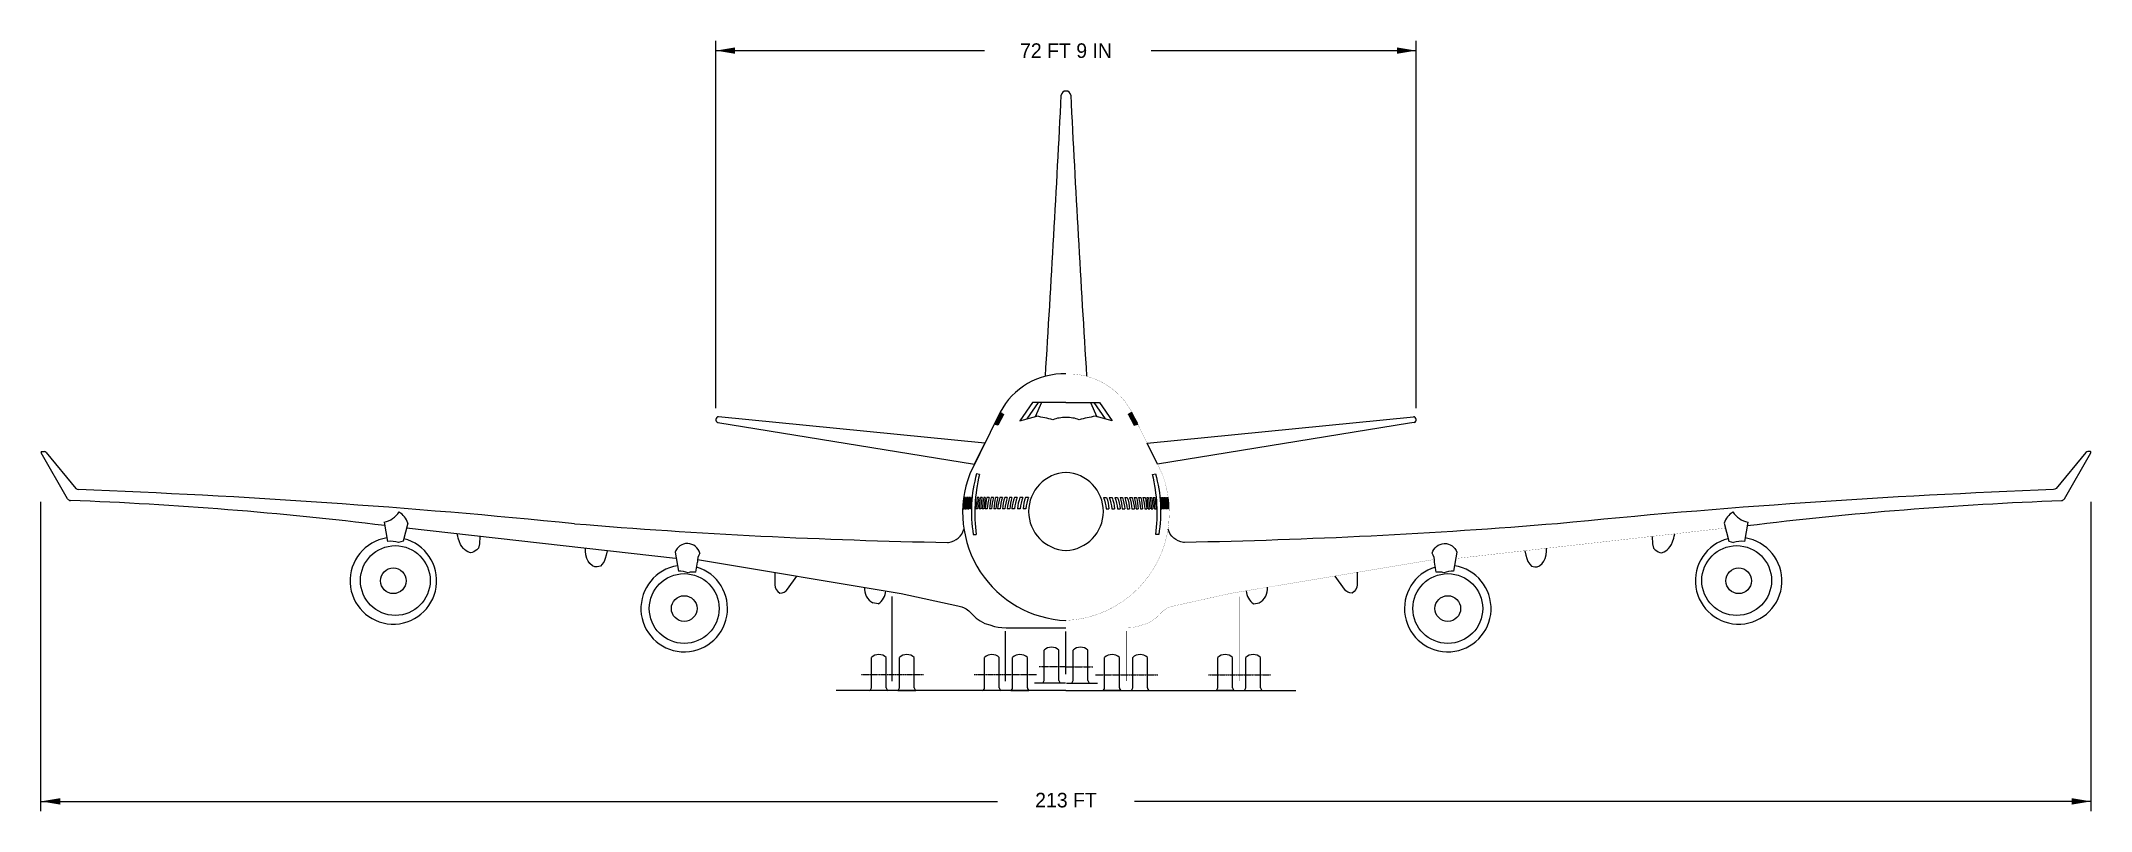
# Model space of a CAD drawing. Extents: x 573 to 6902, y 320 to 4267.
# Drawn here: x 573 to 3129, y 2047 to 3007 of the extents above; entities that cross this region are included whole.
import ezdxf
from ezdxf.enums import TextEntityAlignment as Align

# ---------------------------------------------------------------- set-up
doc = ezdxf.new("R2010")
doc.units = 0
doc.linetypes.add('CENTER', pattern=[2, 1.25, -0.25, 0.25, -0.25])
doc.layers.get('0').update_dxf_attribs({"linetype": 'CONTINUOUS'})

msp = doc.modelspace()

# ---------------------------------------------------------------- texts
at = {"linetype": 'CONTINUOUS'}
for s, p in [('72 FT 9 IN', (1850.991837, 2994.839925)), ('213 FT', (1850.991837, 2060.125135))]:
    msp.add_text(s, height=18.152738, dxfattribs=at).set_placement(p, align=Align.MIDDLE)

# ---------------------------------------------------------------- linework, layer by layer
for p, q in [((1414.491837, 2548.981787), (1414.491837, 3006.839925)), ((2287.491837, 2548.981787), (2287.491837, 3006.839925)), ((1809.204219, 2556.045736), (1793.441085, 2533.094944)), ((1816.250119, 2556.045736), (1802.193265, 2535.461689)), ((1850.991837, 2556.045736), (1809.204219, 2556.045736)), ((1820.599952, 2556.045736), (1812.699821, 2538.302847)), ((1416.759281, 2531.020734), (1736.958412, 2479.057933)), ((1749.889369, 2505.345907), (1417.827848, 2538.268793)), ((1768.85457, 2543.901188), (1731.09963, 2467.147328)), ((1761.707577, 2529.038671), (1768.850672, 2543.499439)), ((1769.506565, 2543.131537), (1761.849858, 2529.001162)), ((1769.813328, 2542.959469), (1762.199861, 2528.908892)), ((1769.199803, 2543.303606), (1762.268029, 2530.511089)), ((1770.120091, 2542.7874), (1762.549863, 2528.816622)), ((1770.426854, 2542.615332), (1762.899866, 2528.724352)), ((1770.733616, 2542.443263), (1763.249868, 2528.632083)), ((1771.040379, 2542.271195), (1763.599871, 2528.539813)), ((1771.347142, 2542.099126), (1763.949873, 2528.447543)), ((1771.653904, 2541.927058), (1764.299876, 2528.355273)), ((1771.960667, 2541.75499), (1764.649878, 2528.263003)), ((1772.26743, 2541.582921), (1764.999881, 2528.170733)), ((1772.574193, 2541.410853), (1765.349883, 2528.078463)), ((1772.880955, 2541.238784), (1765.699886, 2527.986193)), ((1773.187718, 2541.066716), (1766.049888, 2527.893924)), ((1773.187718, 2541.066716), (1766.049888, 2527.893924)), ((1768.850672, 2543.499439), (1773.187718, 2541.066716)), ((1769.506565, 2543.131537), (1769.199803, 2543.303606)), ((1770.120091, 2542.7874), (1769.813328, 2542.959469)), ((1770.733616, 2542.443263), (1770.426854, 2542.615332)), ((1771.347142, 2542.099126), (1771.040379, 2542.271195)), ((1771.960667, 2541.75499), (1771.653904, 2541.927058)), ((1772.574193, 2541.410853), (1772.26743, 2541.582921)), ((1772.574193, 2541.410853), (1772.574193, 2541.410853)), ((1773.187718, 2541.066716), (1772.880955, 2541.238784)), ((1793.441085, 2533.094944), (1814.555376, 2538.804622)), ((1952.094304, 2505.345907), (2284.155826, 2538.268793)), ((2285.185252, 2530.864203), (2279.126425, 2530.031138)), ((1736.958412, 2479.057933), (1749.889369, 2505.345907)), ((1761.849858, 2529.001162), (1761.577665, 2529.107613)), ((1766.049888, 2527.893924), (1761.707577, 2529.038671)), ((1762.549863, 2528.816622), (1762.199861, 2528.908892)), ((1763.249868, 2528.632083), (1762.899866, 2528.724352)), ((1763.949873, 2528.447543), (1763.599871, 2528.539813)), ((1764.649878, 2528.263003), (1764.299876, 2528.355273)), ((1765.349883, 2528.078463), (1764.999881, 2528.170733)), ((1766.049888, 2527.893924), (1765.699886, 2527.986193)), ((1965.025261, 2479.057933), (1952.094304, 2505.345907)), ((2279.126425, 2530.031138), (1965.025261, 2479.057933)), ((1742.941319, 2466.096893), (1739.498918, 2467.002358)), ((572.991837, 2046.532332), (572.991837, 2432.144914)), ((1724.892674, 2437.551711), (1723.892674, 2437.551711)), ((1726.892674, 2437.551711), (1725.892674, 2437.551711)), ((1728.892674, 2437.551711), (1727.892674, 2437.551711)), ((1730.892674, 2437.551711), (1729.892674, 2437.551711)), ((1732.892674, 2437.551711), (1731.892674, 2437.551711)), ((1742.414085, 2437.551711), (1740.414085, 2437.551711)), ((1746.414085, 2437.551711), (1744.414085, 2437.551711)), ((1750.414085, 2437.551711), (1748.414085, 2437.551711)), ((1755.114085, 2437.551711), (1752.414085, 2437.551711)), ((1760.514085, 2437.551711), (1757.814085, 2437.551711)), ((1765.914085, 2437.551711), (1763.214085, 2437.551711)), ((1771.614085, 2437.551711), (1768.614085, 2437.551711)), ((1777.614085, 2437.551711), (1774.614085, 2437.551711)), ((1783.614085, 2437.551711), (1780.614085, 2437.551711)), ((1790.114085, 2437.551711), (1786.614085, 2437.551711)), ((1797.114085, 2437.551711), (1793.614085, 2437.551711)), ((1804.114085, 2437.551711), (1800.614085, 2437.551711)), ((3128.991837, 2046.532332), (3128.991837, 2432.144914)), ((1000.815586, 2406.813521), (1005.064445, 2382.807208)), ((1030.434416, 2405.565451), (1024.384736, 2382.889232)), ((1723.030755, 2423.221517), (1724.030755, 2423.221517)), ((1725.030755, 2423.221517), (1726.030755, 2423.221517)), ((1727.030755, 2423.221517), (1728.030755, 2423.221517)), ((1729.030755, 2423.221517), (1730.030755, 2423.221517)), ((1732.030755, 2423.221517), (1731.030755, 2423.221517)), ((1740.643029, 2423.221517), (1738.643029, 2423.221517)), ((1744.643029, 2423.221517), (1742.643029, 2423.221517)), ((1748.643029, 2423.221517), (1746.643029, 2423.221517)), ((1752.857186, 2423.221517), (1750.157186, 2423.221517)), ((1758.257186, 2423.221517), (1755.557186, 2423.221517)), ((1763.657186, 2423.221517), (1760.957186, 2423.221517)), ((1768.781914, 2423.221517), (1765.781914, 2423.221517)), ((1774.781914, 2423.221517), (1771.781914, 2423.221517)), ((1780.781914, 2423.221517), (1777.781914, 2423.221517)), ((1786.986946, 2423.385333), (1783.486946, 2423.385333)), ((1793.986946, 2423.385333), (1790.486946, 2423.385333)), ((1800.986946, 2423.385333), (1797.486946, 2423.385333)), ((1024.384736, 2382.889232), (1018.582265, 2381.302955)), ((1364.167668, 2361.536348), (1028.784835, 2399.382272)), ((1092.514082, 2389.372724), (1091.845727, 2392.266232)), ((1093.146881, 2386.633144), (1092.514082, 2389.372724)), ((1094.7458, 2382.255404), (1093.146881, 2386.633144)), ((1096.134431, 2379.02781), (1094.7458, 2382.255404)), ((1097.898368, 2376.363168), (1096.134431, 2379.02781)), ((1119.853752, 2379.590762), (1118.502651, 2374.411599)), ((1120.246668, 2389.061357), (1119.853752, 2379.590762)), ((1376.446572, 2379.944192), (1376.619005, 2379.969018)), ((1735.396738, 2391.272373), (1738.919716, 2391.200598)), ((1099.624774, 2374.036297), (1097.898368, 2376.363168)), ((1101.140131, 2372.754502), (1099.624774, 2374.036297)), ((1102.964995, 2371.108944), (1101.140131, 2372.754502)), ((1105.029176, 2369.645267), (1102.964995, 2371.108944)), ((1108.367883, 2368.538967), (1105.029176, 2369.645267)), ((1110.462159, 2368.852405), (1108.367883, 2368.538967)), ((1112.720065, 2369.809173), (1110.462159, 2368.852405)), ((1114.495638, 2370.928913), (1112.720065, 2369.809173)), ((1116.432866, 2372.208991), (1114.495638, 2370.928913)), ((1118.502651, 2374.411599), (1116.432866, 2372.208991)), ((1251.81124, 2370.583521), (1251.841655, 2374.211659)), ((1252.411729, 2365.92978), (1251.81124, 2370.583521)), ((1253.721794, 2361.504818), (1252.411729, 2365.92978)), ((1255.317285, 2357.956305), (1253.721794, 2361.504818)), ((1257.238718, 2355.372456), (1255.317285, 2357.956305)), ((1260.446811, 2352.461349), (1257.238718, 2355.372456)), ((1263.520778, 2351.030303), (1260.446811, 2352.461349)), ((1270.463934, 2351.855967), (1266.397775, 2350.988027)), ((1272.690476, 2354.343297), (1270.463934, 2351.855967)), ((1275.117725, 2357.823264), (1272.690476, 2354.343297)), ((1276.421704, 2361.251028), (1275.117725, 2357.823264)), ((1277.72679, 2365.431684), (1276.421704, 2361.251028)), ((1278.896555, 2371.158677), (1277.72679, 2365.431684)), ((1363.546055, 2369.183609), (1367.797547, 2345.821284)), ((1389.365214, 2344.284125), (1391.336862, 2356.916144)), ((1391.502255, 2360.261629), (1645.569017, 2317.959899)), ((1266.397775, 2350.988027), (1263.520778, 2351.030303)), ((1487.896692, 2344.212101), (1487.994475, 2328.746993)), ((1503.750457, 2323.369599), (1515.556147, 2339.606844)), ((1616.857597, 2304.875293), (1610.100332, 2306.029912)), ((1634.391815, 2208.531692), (1634.391815, 2313.918609)), ((1645.569017, 2317.959899), (1716.184153, 2302.376281)), ((1716.184153, 2302.376281), (1721.009454, 2301.229559)), ((1721.009454, 2301.229559), (1724.22347, 2299.767424)), ((1724.22347, 2299.767424), (1726.311165, 2298.470893)), ((1726.311165, 2298.470893), (1729.682887, 2296.203116)), ((1729.682887, 2296.203116), (1734.173691, 2291.998769)), ((1734.173691, 2291.998769), (1738.983856, 2287.149117)), ((1738.983856, 2287.149117), (1743.799286, 2283.587441)), ((1743.799286, 2283.587441), (1749.904007, 2280.342495)), ((1749.904007, 2280.342495), (1755.853655, 2278.547178)), ((1755.853655, 2278.547178), (1761.803302, 2276.751862)), ((1761.803302, 2276.751862), (1766.307268, 2275.767453)), ((1766.307268, 2275.767453), (1771.13586, 2275.425716)), ((1771.13586, 2275.425716), (1776.447442, 2275.082005)), ((1776.447442, 2275.082005), (1850.991837, 2275.082005)), ((1775.391789, 2208.531692), (1775.391789, 2270.843729)), ((1850.991837, 2217.166454), (1850.991837, 2270.426555)), ((1608.395272, 2200.243167), (1608.395272, 2237.95455)), ((1626.869222, 2200.243167), (1626.869222, 2237.95455)), ((1643.316024, 2200.243167), (1643.316024, 2237.95455)), ((1661.789973, 2200.243167), (1661.789973, 2237.95455)), ((1749.395247, 2200.243167), (1749.395247, 2237.95455)), ((1767.869196, 2200.243167), (1767.869196, 2237.95455)), ((1784.315998, 2200.243167), (1784.315998, 2237.95455)), ((1802.789948, 2200.243167), (1802.789948, 2237.95455)), ((1823.754886, 2209.445), (1823.754886, 2247.156383)), ((1842.228836, 2209.445), (1842.228836, 2247.156383)), ((1859.754837, 2209.445), (1859.754837, 2247.156383)), ((1878.228787, 2209.445), (1878.228787, 2247.156383)), ((1899.193726, 2200.243167), (1899.193726, 2237.95455)), ((1917.667676, 2200.243167), (1917.667676, 2237.95455)), ((1934.114477, 2200.243167), (1934.114477, 2237.95455)), ((1952.588427, 2200.243167), (1952.588427, 2237.95455)), ((2040.1937, 2200.243167), (2040.1937, 2237.95455)), ((2058.66765, 2200.243167), (2058.66765, 2237.95455)), ((2075.114451, 2200.243167), (2075.114451, 2237.95455)), ((2093.588401, 2200.243167), (2093.588401, 2237.95455)), ((1850.464203, 2205.894304), (1811.660921, 2205.894304)), ((1844.235021, 2205.894304), (1821.748701, 2205.894304)), ((1857.748653, 2205.894304), (1880.234972, 2205.894304)), ((1850.991837, 2196.69247), (1564.317411, 2196.69247)), ((1628.875407, 2196.69247), (1606.389087, 2196.69247)), ((1641.309839, 2196.69247), (1663.796158, 2196.69247)), ((1769.875381, 2196.69247), (1747.389062, 2196.69247)), ((1782.309813, 2196.69247), (1804.796133, 2196.69247)), ((1850.991837, 2196.69247), (2137.666262, 2196.69247)), ((1919.67386, 2196.69247), (1897.187541, 2196.69247)), ((1932.108292, 2196.69247), (1954.594612, 2196.69247)), ((2060.673835, 2196.69247), (2038.187515, 2196.69247)), ((2073.108266, 2196.69247), (2095.594586, 2196.69247))]:
    msp.add_line(p, q)
at = {"linetype": 'CONTINUOUS'}
for p, q in [((1414.491837, 2994.839925), (1749.552745, 2994.839925)), ((1956.974122, 2994.839925), (2287.491837, 2994.839925)), ((606.207177, 2436.002797), (573.1599, 2493.343732)), ((573.764681, 2494.69247), (576.953548, 2494.69247)), ((579.258537, 2493.475673), (616.592739, 2448.825242)), ((1703.144537, 2381.4804), (1704.588535, 2381.534655)), ((572.991837, 2058.532332), (1765.430336, 2058.532332)), ((3128.991837, 2058.532332), (1936.553338, 2058.532332))]:
    msp.add_line(p, q, dxfattribs=at)
at = {"linetype": 'CENTER'}
for p, q in [((1850.452237, 2226.309035), (1817.69965, 2226.309035)), ((1851.531437, 2226.309035), (1884.284023, 2226.309035)), ((1673.256071, 2216.331045), (1595.527558, 2216.331045)), ((1814.256045, 2216.331045), (1736.527532, 2216.331045)), ((1887.727628, 2216.331045), (1965.456141, 2216.331045)), ((2028.727602, 2216.331045), (2106.456115, 2216.331045))]:
    msp.add_line(p, q, dxfattribs=at)
at = {"const_width": 0.2}
msp.add_lwpolyline([(1850.991837, 2591.634669, -0.287373), (1933.129104, 2543.901188), (1970.884043, 2467.147328, -0.51223), (1850.991837, 2284.129098)], format="xyb", dxfattribs=at)
for points in [[(1850.991837, 2556.045736), (1892.779454, 2556.045736), (1908.542588, 2533.094944), (1887.428298, 2538.804622, 0.018675), (1867.481788, 2534.537096, 0.085223), (1850.991837, 2537.367684, -1.000037)], [(1897.869588, 2437.551711, -0.074853), (1900.996727, 2423.385333, -0.678429)], [(1901.369588, 2437.551711, -0.074853), (1904.496727, 2423.385333, -0.678429)], [(1904.869588, 2437.551711, -0.074853), (1907.996727, 2423.385333, -0.678429)], [(1908.369588, 2437.551711, -0.074853), (1911.496727, 2423.385333, -0.678429)], [(1911.869588, 2437.551711, -0.074853), (1914.996727, 2423.385333, -0.678429)], [(1915.369588, 2437.551711, -0.074853), (1918.496727, 2423.385333, -0.678429)], [(1918.369588, 2437.551711, -0.054362), (1921.201759, 2423.221517, 0.957565)], [(1921.369588, 2437.551711, -0.054362), (1924.201759, 2423.221517, 0.957565)], [(1924.369588, 2437.551711, -0.054362), (1927.201759, 2423.221517, 0.957565)], [(1927.369588, 2437.551711, -0.054362), (1930.201759, 2423.221517, 0.957565)], [(1930.369588, 2437.551711, -0.054362), (1933.201759, 2423.221517, 0.957565)], [(1933.369588, 2437.551711, -0.054362), (1936.201759, 2423.221517, 0.957565)], [(1936.069588, 2437.551711, -0.03607), (1938.326487, 2423.221517, -0.042075)], [(1938.769588, 2437.551711, -0.03607), (1941.026487, 2423.221517, -0.042075)], [(1941.469588, 2437.551711, -0.03607), (1943.726487, 2423.221517, -0.042075)], [(1944.169588, 2437.551711, -0.03607), (1946.426487, 2423.221517, -0.042075)], [(1946.869588, 2437.551711, -0.03607), (1949.126487, 2423.221517, -0.042075)], [(1949.569588, 2437.551711, -0.03607), (1951.826487, 2423.221517, -0.042075)], [(1951.569588, 2437.551711, -0.038879), (1953.340644, 2423.221517, 0.131402)], [(1953.569588, 2437.551711, -0.038879), (1955.340644, 2423.221517, 0.131402)], [(1955.569588, 2437.551711, -0.038879), (1957.340644, 2423.221517, 0.131402)], [(1957.569588, 2437.551711, -0.038879), (1959.340644, 2423.221517, 0.131402)], [(1959.569588, 2437.551711, -0.038879), (1961.340644, 2423.221517, 0.131402)], [(1961.569588, 2437.551711, -0.038879), (1963.340644, 2423.221517, 0.131402)], [(1969.091, 2437.551711, -0.020719), (1969.952919, 2423.221517, -1.164476)], [(1970.091, 2437.551711, -0.020719), (1970.952919, 2423.221517, -1.164476)], [(1971.091, 2437.551711, -0.020719), (1971.952919, 2423.221517, -1.164476)], [(1972.091, 2437.551711, -0.020719), (1972.952919, 2423.221517, -1.164476)], [(1973.091, 2437.551711, -0.020719), (1973.952919, 2423.221517, -1.164476)], [(1974.091, 2437.551711, -0.020719), (1974.952919, 2423.221517, -1.164476)], [(1975.091, 2437.551711, -0.020719), (1975.952919, 2423.221517, -1.164476)], [(1976.091, 2437.551711, -0.020719), (1976.952919, 2423.221517, -1.164476)], [(1977.091, 2437.551711, -0.020719), (1977.952919, 2423.221517, -1.164476)], [(1978.091, 2437.551711, -0.020719), (1978.952919, 2423.221517, -1.164476)], [(2214.086981, 2344.212101), (2213.989198, 2328.746993, -0.268591), (2207.592098, 2318.255868, -0.246193), (2198.233216, 2323.369599), (2186.427526, 2339.606844)]]:
    msp.add_lwpolyline(points, format="xyb")
for points in [[(1881.383721, 2556.045736), (1889.283852, 2538.302847)], [(1885.733554, 2556.045736), (1899.790409, 2535.461689)], [(1928.795955, 2541.066716), (1929.102718, 2541.238784)], [(1928.795955, 2541.066716), (1935.933785, 2527.893924)], [(1929.102718, 2541.238784), (1936.283788, 2527.986193)], [(1929.409481, 2541.410853), (1929.716244, 2541.582921)], [(1929.409481, 2541.410853), (1936.63379, 2528.078463)], [(1929.409481, 2541.410853), (1929.409481, 2541.410853)], [(1929.716244, 2541.582921), (1936.983793, 2528.170733)], [(1930.023006, 2541.75499), (1930.329769, 2541.927058)], [(1930.023006, 2541.75499), (1937.333795, 2528.263003)], [(1930.329769, 2541.927058), (1937.683798, 2528.355273)], [(1930.636532, 2542.099126), (1930.943294, 2542.271195)], [(1930.636532, 2542.099126), (1938.0338, 2528.447543)], [(1930.943294, 2542.271195), (1938.383803, 2528.539813)], [(1931.250057, 2542.443263), (1931.55682, 2542.615332)], [(1931.250057, 2542.443263), (1938.733805, 2528.632083)], [(1931.55682, 2542.615332), (1939.083808, 2528.724352)], [(1931.863583, 2542.7874), (1932.170345, 2542.959469)], [(1931.863583, 2542.7874), (1939.43381, 2528.816622)], [(1932.170345, 2542.959469), (1939.783813, 2528.908892)], [(1932.477108, 2543.131537), (1932.783871, 2543.303606)], [(1932.477108, 2543.131537), (1940.133815, 2529.001162)], [(1932.783871, 2543.303606), (1939.715644, 2530.511089)], [(1935.933785, 2527.893924), (1936.283788, 2527.986193)], [(1936.63379, 2528.078463), (1936.983793, 2528.170733)], [(1937.333795, 2528.263003), (1937.683798, 2528.355273)], [(1938.0338, 2528.447543), (1938.383803, 2528.539813)], [(1938.733805, 2528.632083), (1939.083808, 2528.724352)], [(1939.43381, 2528.816622), (1939.783813, 2528.908892)], [(1940.133815, 2529.001162), (1940.406009, 2529.107613)], [(1897.869588, 2437.551711), (1901.369588, 2437.551711)], [(1904.869588, 2437.551711), (1908.369588, 2437.551711)], [(1911.869588, 2437.551711), (1915.369588, 2437.551711)], [(1918.369588, 2437.551711), (1921.369588, 2437.551711)], [(1924.369588, 2437.551711), (1927.369588, 2437.551711)], [(1930.369588, 2437.551711), (1933.369588, 2437.551711)], [(1936.069588, 2437.551711), (1938.769588, 2437.551711)], [(1941.469588, 2437.551711), (1944.169588, 2437.551711)], [(1946.869588, 2437.551711), (1949.569588, 2437.551711)], [(1951.569588, 2437.551711), (1953.569588, 2437.551711)], [(1955.569588, 2437.551711), (1957.569588, 2437.551711)], [(1959.569588, 2437.551711), (1961.569588, 2437.551711)], [(1969.091, 2437.551711), (1970.091, 2437.551711)], [(1971.091, 2437.551711), (1972.091, 2437.551711)], [(1973.091, 2437.551711), (1974.091, 2437.551711)], [(1975.091, 2437.551711), (1976.091, 2437.551711)], [(1977.091, 2437.551711), (1978.091, 2437.551711)], [(1900.996727, 2423.385333), (1904.496727, 2423.385333)], [(1907.996727, 2423.385333), (1911.496727, 2423.385333)], [(1914.996727, 2423.385333), (1918.496727, 2423.385333)], [(1921.201759, 2423.221517), (1924.201759, 2423.221517)], [(1927.201759, 2423.221517), (1930.201759, 2423.221517)], [(1933.201759, 2423.221517), (1936.201759, 2423.221517)], [(1938.326487, 2423.221517), (1941.026487, 2423.221517)], [(1943.726487, 2423.221517), (1946.426487, 2423.221517)], [(1949.126487, 2423.221517), (1951.826487, 2423.221517)], [(1953.340644, 2423.221517), (1955.340644, 2423.221517)], [(1957.340644, 2423.221517), (1959.340644, 2423.221517)], [(1961.340644, 2423.221517), (1963.340644, 2423.221517)], [(1969.952919, 2423.221517), (1970.952919, 2423.221517)], [(1972.952919, 2423.221517), (1971.952919, 2423.221517)], [(1974.952919, 2423.221517), (1973.952919, 2423.221517)], [(1976.952919, 2423.221517), (1975.952919, 2423.221517)], [(1978.952919, 2423.221517), (1977.952919, 2423.221517)], [(2671.549257, 2405.565451), (2677.598937, 2382.889232), (2683.401408, 2381.302955)], [(2701.168087, 2406.813521), (2696.919228, 2382.807208)], [(2325.537102, 2379.944192), (2325.364669, 2379.969018)], [(2581.737006, 2389.061357), (2582.129921, 2379.590762), (2583.481022, 2374.411599), (2585.550807, 2372.208991), (2587.488036, 2370.928913), (2589.263609, 2369.809173), (2591.521514, 2368.852405), (2593.615791, 2368.538967), (2596.954497, 2369.645267), (2599.018678, 2371.108944), (2600.843542, 2372.754502), (2602.358899, 2374.036297), (2604.085306, 2376.363168), (2605.849242, 2379.02781), (2607.237874, 2382.255404), (2608.836792, 2386.633144), (2609.469592, 2389.372724), (2610.137947, 2392.266232)], [(2423.087118, 2371.158677), (2424.256883, 2365.431684), (2425.56197, 2361.251028), (2426.865949, 2357.823264), (2429.293198, 2354.343297), (2431.519739, 2351.855967), (2435.585899, 2350.988027), (2438.462895, 2351.030303), (2441.536862, 2352.461349), (2444.744955, 2355.372456), (2446.666389, 2357.956305), (2448.26188, 2361.504818), (2449.571944, 2365.92978), (2450.172433, 2370.583521), (2450.142019, 2374.211659)], [(2085.126076, 2304.875293), (2091.883341, 2306.029912)], [(1851.519471, 2205.894304), (1890.322752, 2205.894304)]]:
    msp.add_lwpolyline(points)
msp.add_lwpolyline([(1928.795955, 2541.066716), (1935.933785, 2527.893924), (1940.276096, 2529.038671), (1933.133001, 2543.499439)], close=True)
at = {"linetype": 'CONTINUOUS'}
for points in [[(2700.410763, 2402.534595, -0.021053), (3092.416547, 2433.797765, 0.278514), (3095.776497, 2436.002797), (3128.823773, 2493.343732, 0.512753), (3128.218992, 2494.69247), (3125.030126, 2494.69247, 0.204532), (3122.725137, 2493.475673), (3085.390935, 2448.825242, -0.210932), (3082.328706, 2447.29764, 0.015631), (2463.764948, 2404.812695)], [(2463.764948, 2404.812695, -0.015762), (1998.839136, 2381.4804), (1997.395139, 2381.534655, -0.294218), (1978.217011, 2397.866205)]]:
    msp.add_lwpolyline(points, format="xyb", dxfattribs=at)
for points in [[(1959.042355, 2466.096893), (1962.484755, 2467.002358, -0.110749), (1966.586936, 2391.272373), (1963.063957, 2391.200598, 0.088335)], [(2338.437618, 2369.183609), (2334.186126, 2345.821284, 0.085427), (2321.958914, 2343.678307, 0.114492), (2312.618459, 2344.284125), (2310.646812, 2356.916144, 0.156801), (2307.530155, 2368.09127, -0.742486)]]:
    msp.add_lwpolyline(points, format="xyb", close=True)
for points, const_width in [([(2337.816006, 2361.536348), (2673.198838, 2399.382272)], 0.2), ([(2310.481418, 2360.261629), (2056.414657, 2317.959899), (1985.799521, 2302.376281), (1980.974219, 2301.229559), (1977.760204, 2299.767424), (1975.672508, 2298.470893), (1972.300786, 2296.203116), (1967.809983, 2291.998769), (1962.999818, 2287.149117), (1958.184388, 2283.587441), (1952.079666, 2280.342495), (1946.130019, 2278.547178), (1940.180371, 2276.751862), (1935.676406, 2275.767453), (1930.847814, 2275.425716), (1925.536231, 2275.082005), (1850.991837, 2275.082005)], 0.2), ([(2067.591859, 2208.531692), (2067.591859, 2313.918609)], 0.5), ([(1850.991837, 2217.166454), (1850.991837, 2270.426555)], 0.5), ([(1926.591885, 2208.531692), (1926.591885, 2270.843729)], 0.5)]:
    msp.add_lwpolyline(points, dxfattribs=dict(const_width=const_width))
for centre, radius in [((1014.769379, 2333.969025), 43.5), ((2687.214295, 2333.969025), 43.5), ((1012.277724, 2333.622487), 16), ((1374.97333, 2299.059248), 43.5), ((2327.010344, 2299.059248), 43.5), ((2689.705949, 2333.622487), 16), ((1374.97333, 2299.059248), 16), ((2327.010344, 2299.059248), 16)]:
    msp.add_circle(centre, radius)
for centre, radius, start, end in [((1850.680666, 2938.713194), 5.671169, 86.854663, 174.46293), ((1851.303008, 2938.713194), 5.671169, 5.53707, 93.145337), ((-22867.716452, 4159.135022), 24742.84191, 356.361057, 357.174051), ((26569.700125, 4159.135022), 24742.84191, 182.825949, 183.638943), ((1848.019587, 2502.213672), 89.47038, 88.096256, 152.229152), ((1418.261882, 2534.502006), 3.79171, 96.573008, 246.653811), ((1767.418631, 2269.737457), 273.164807, 75.784008, 80.063426), ((1850.990013, 2487.930846), 49.436838, 89.997886, 109.482508), ((2283.709963, 2534.432953), 3.861665, 292.459753, 83.369923), ((1856.93321, 2418.800006), 134.801904, 158.982407, 267.473879), ((1906.301267, 2419.990826), 173.300629, 164.260054, 189.538752), ((1951.243871, 2417.35584), 213.929062, 166.830213, 187.022626), ((1853.099706, 2420.082708), 48.724817, 92.479429, 267.520571), ((1848.883968, 2420.082708), 48.724817, 272.479429, 87.520571), ((1896.301267, 2419.990826), 173.300629, 174.184127, 178.931823), ((1897.301267, 2419.990826), 173.300629, 174.184127, 178.931823), ((1898.301267, 2419.990826), 173.300629, 174.184127, 178.931823), ((1899.301267, 2419.990826), 173.300629, 174.184127, 178.931823), ((1900.301267, 2419.990826), 173.300629, 174.184127, 178.931823), ((1901.301267, 2419.990826), 173.300629, 174.184127, 178.931823), ((1902.301267, 2419.990826), 173.300629, 174.184127, 178.931823), ((1903.301267, 2419.990826), 173.300629, 174.184127, 178.931823), ((1904.301267, 2419.990826), 173.300629, 174.184127, 178.931823), ((1905.301267, 2419.990826), 173.300629, 174.184127, 178.931823), ((1831.534505, 2419.015681), 92.986641, 168.501587, 177.407596), ((1833.534505, 2419.015681), 92.986641, 168.501587, 177.407596), ((1835.534505, 2419.015681), 92.986641, 168.501587, 177.407596), ((1837.534505, 2419.015681), 92.986641, 168.501587, 177.407596), ((1839.534505, 2419.015681), 92.986641, 168.501587, 177.407596), ((1841.534505, 2419.015681), 92.986641, 168.501587, 177.407596), ((1850.479298, 2414.76435), 100.67795, 166.918363, 175.181351), ((1853.179298, 2414.76435), 100.67795, 166.918363, 175.181351), ((1855.879298, 2414.76435), 100.67795, 166.918363, 175.181351), ((1858.579298, 2414.76435), 100.67795, 166.918363, 175.181351), ((1861.279298, 2414.76435), 100.67795, 166.918363, 175.181351), ((1863.979298, 2414.76435), 100.67795, 166.918363, 175.181351), ((1832.905327, 2417.40044), 67.375348, 162.597065, 175.043595), ((1835.905327, 2417.40044), 67.375348, 162.597065, 175.043595), ((1838.905327, 2417.40044), 67.375348, 162.597065, 175.043595), ((1841.905327, 2417.40044), 67.375348, 162.597065, 175.043595), ((1844.905327, 2417.40044), 67.375348, 162.597065, 175.043595), ((1847.905327, 2417.40044), 67.375348, 162.597065, 175.043595), ((1832.099706, 2420.082708), 48.724817, 158.990439, 176.113444), ((1835.599706, 2420.082708), 48.724817, 158.990439, 176.113444), ((1839.099706, 2420.082708), 48.724817, 158.990439, 176.113444), ((1842.599706, 2420.082708), 48.724817, 158.990439, 176.113444), ((1846.099706, 2420.082708), 48.724817, 158.990439, 176.113444), ((1849.599706, 2420.082708), 48.724817, 158.990439, 176.113444), ((995.150713, 2435.397231), 29.139651, 281.209926, 326.834087), ((1005.822662, 2397.482976), 25.90492, 18.180127, 58.01814), ((2696.161012, 2397.482976), 25.90492, 121.98186, 161.819873), ((2706.83296, 2435.397231), 29.139651, 213.165913, 258.790074), ((1012.277724, 2333.622487), 54, 98.477888, 76.125029), ((1008.443138, 2351.679107), 31.310928, 71.105857, 96.194723), ((1378.834751, 2363.967783), 16.153918, 14.789132, 161.162633), ((2689.705949, 2333.622487), 54, 103.874971, 81.522112), ((2693.540535, 2351.679107), 31.310928, 83.805277, 108.894143), ((1374.97333, 2299.059248), 54, 98.92117, 73.417895), ((1410.274547, 2357.656738), 18.952161, 146.593724, 182.239517), ((2327.010344, 2299.059248), 54, 106.582105, 81.07883), ((1367.685531, 2309.228171), 36.593284, 70.293671, 89.824611), ((1386.000483, 2323.853156), 20.70618, 80.648031, 106.773928), ((1500.253543, 2329.026199), 12.262247, 181.304713, 241.441878), ((1494.192941, 2329.740331), 11.486181, 270.990888, 326.313862), ((1619.882161, 2323.781458), 20.26824, 174.858601, 241.143435), ((1605.636631, 2322.113917), 20.568914, 303.060909, 357.418164), ((2096.347042, 2322.113917), 20.568914, 182.581836, 236.939091), ((2082.101512, 2323.781458), 20.26824, 298.856565, 5.141399), ((1832.991861, 2237.317047), 13.495712, 46.808595, 133.191405), ((1868.991812, 2237.317047), 13.495712, 46.808595, 133.191405), ((1617.632247, 2228.115213), 13.495712, 46.808595, 133.191405), ((1652.552999, 2228.115213), 13.495712, 46.808595, 133.191405), ((1758.632221, 2228.115213), 13.495712, 46.808595, 133.191405), ((1793.552973, 2228.115213), 13.495712, 46.808595, 133.191405), ((1908.430701, 2228.115213), 13.495712, 46.808595, 133.191405), ((1943.351452, 2228.115213), 13.495712, 46.808595, 133.191405), ((2049.430675, 2228.115213), 13.495712, 46.808595, 133.191405), ((2084.351426, 2228.115213), 13.495712, 46.808595, 133.191405), ((1603.548396, 2200.718844), 4.870162, 305.450649, 354.394885), ((1631.716098, 2200.718844), 4.870162, 185.605115, 234.549351), ((1638.469148, 2200.718844), 4.870162, 305.450649, 354.394885), ((1666.636849, 2200.718844), 4.870162, 185.605115, 234.549351), ((1744.548371, 2200.718844), 4.870162, 305.450649, 354.394885), ((1772.716072, 2200.718844), 4.870162, 185.605115, 234.549351), ((1779.469122, 2200.718844), 4.870162, 305.450649, 354.394885), ((1807.636824, 2200.718844), 4.870162, 185.605115, 234.549351), ((1821.754684, 2205.92762), 0.03385, 120.494492, 280.180668), ((1818.90801, 2209.920678), 4.870162, 305.450649, 354.394885), ((1847.075712, 2209.920678), 4.870162, 185.605115, 234.549351), ((1844.229038, 2205.92762), 0.03385, 259.819332, 59.505508), ((1857.754636, 2205.92762), 0.03385, 120.494492, 280.180668), ((1854.907962, 2209.920678), 4.870162, 305.450649, 354.394885), ((1883.075663, 2209.920678), 4.870162, 185.605115, 234.549351), ((1880.228989, 2205.92762), 0.03385, 259.819332, 59.505508), ((1894.34685, 2200.718844), 4.870162, 305.450649, 354.394885), ((1922.514551, 2200.718844), 4.870162, 185.605115, 234.549351), ((1929.267601, 2200.718844), 4.870162, 305.450649, 354.394885), ((1957.435303, 2200.718844), 4.870162, 185.605115, 234.549351), ((2035.346824, 2200.718844), 4.870162, 305.450649, 354.394885), ((2063.514526, 2200.718844), 4.870162, 185.605115, 234.549351), ((2070.267575, 2200.718844), 4.870162, 305.450649, 354.394885), ((2098.435277, 2200.718844), 4.870162, 185.605115, 234.549351), ((1606.39507, 2196.725787), 0.03385, 120.494492, 280.180668), ((1628.869424, 2196.725787), 0.03385, 259.819332, 59.505508), ((1641.315822, 2196.725787), 0.03385, 120.494492, 280.180668), ((1663.790175, 2196.725787), 0.03385, 259.819332, 59.505508), ((1747.395045, 2196.725787), 0.03385, 120.494492, 280.180668), ((1769.869398, 2196.725787), 0.03385, 259.819332, 59.505508), ((1782.315796, 2196.725787), 0.03385, 120.494492, 280.180668), ((1804.79015, 2196.725787), 0.03385, 259.819332, 59.505508), ((1897.193524, 2196.725787), 0.03385, 120.494492, 280.180668), ((1919.667877, 2196.725787), 0.03385, 259.819332, 59.505508), ((1932.114275, 2196.725787), 0.03385, 120.494492, 280.180668), ((1954.588629, 2196.725787), 0.03385, 259.819332, 59.505508), ((2038.193498, 2196.725787), 0.03385, 120.494492, 280.180668), ((2060.667852, 2196.725787), 0.03385, 259.819332, 59.505508), ((2073.114249, 2196.725787), 0.03385, 120.494492, 280.180668), ((2095.588603, 2196.725787), 0.03385, 259.819332, 59.505508)]:
    msp.add_arc(centre, radius, start, end)
for centre, radius, start, end in [((573.946995, 2493.800757), 0.91016, 101.555088, 210.141477), ((576.680963, 2491.384532), 3.31915, 39.051821, 85.289289), ((609.712899, 2437.682291), 3.88726, 205.597773, 267.850899), ((434.493148, -2234.729873), 4671.8092, 83.028055, 87.852363), ((619.853835, 2451.529361), 4.236392, 219.665715, 267.309391), ((249.58805, -7464.990776), 9919.194078, 84.279921, 87.861903), ((1840.666212, 9765.562624), 7385.362719, 265.321002, 268.933043), ((1701.501774, 2404.585642), 23.256743, 277.627111, 343.206437)]:
    msp.add_arc(centre, radius, start, end, dxfattribs=at)
for points in [[(1438.491837, 2998.839925), (1438.491837, 2990.839925), (1414.491837, 2994.839925)], [(2263.491837, 2998.839925), (2263.491837, 2990.839925), (2287.491837, 2994.839925)], [(596.991837, 2062.532332), (596.991837, 2054.532332), (572.991837, 2058.532332)], [(3104.991837, 2054.532332), (3104.991837, 2062.532332), (3128.991837, 2058.532332)]]:
    msp.add_solid(points, dxfattribs=at)

msp.set_redraw_order([(e.dxf.handle, doc.entitydb.next_handle()) for e in msp.query("TEXT MTEXT ATTDEF DIMENSION ARC_DIMENSION")])  # texts and dimensions are drawn at this point

doc.saveas('drawing.dxf')
